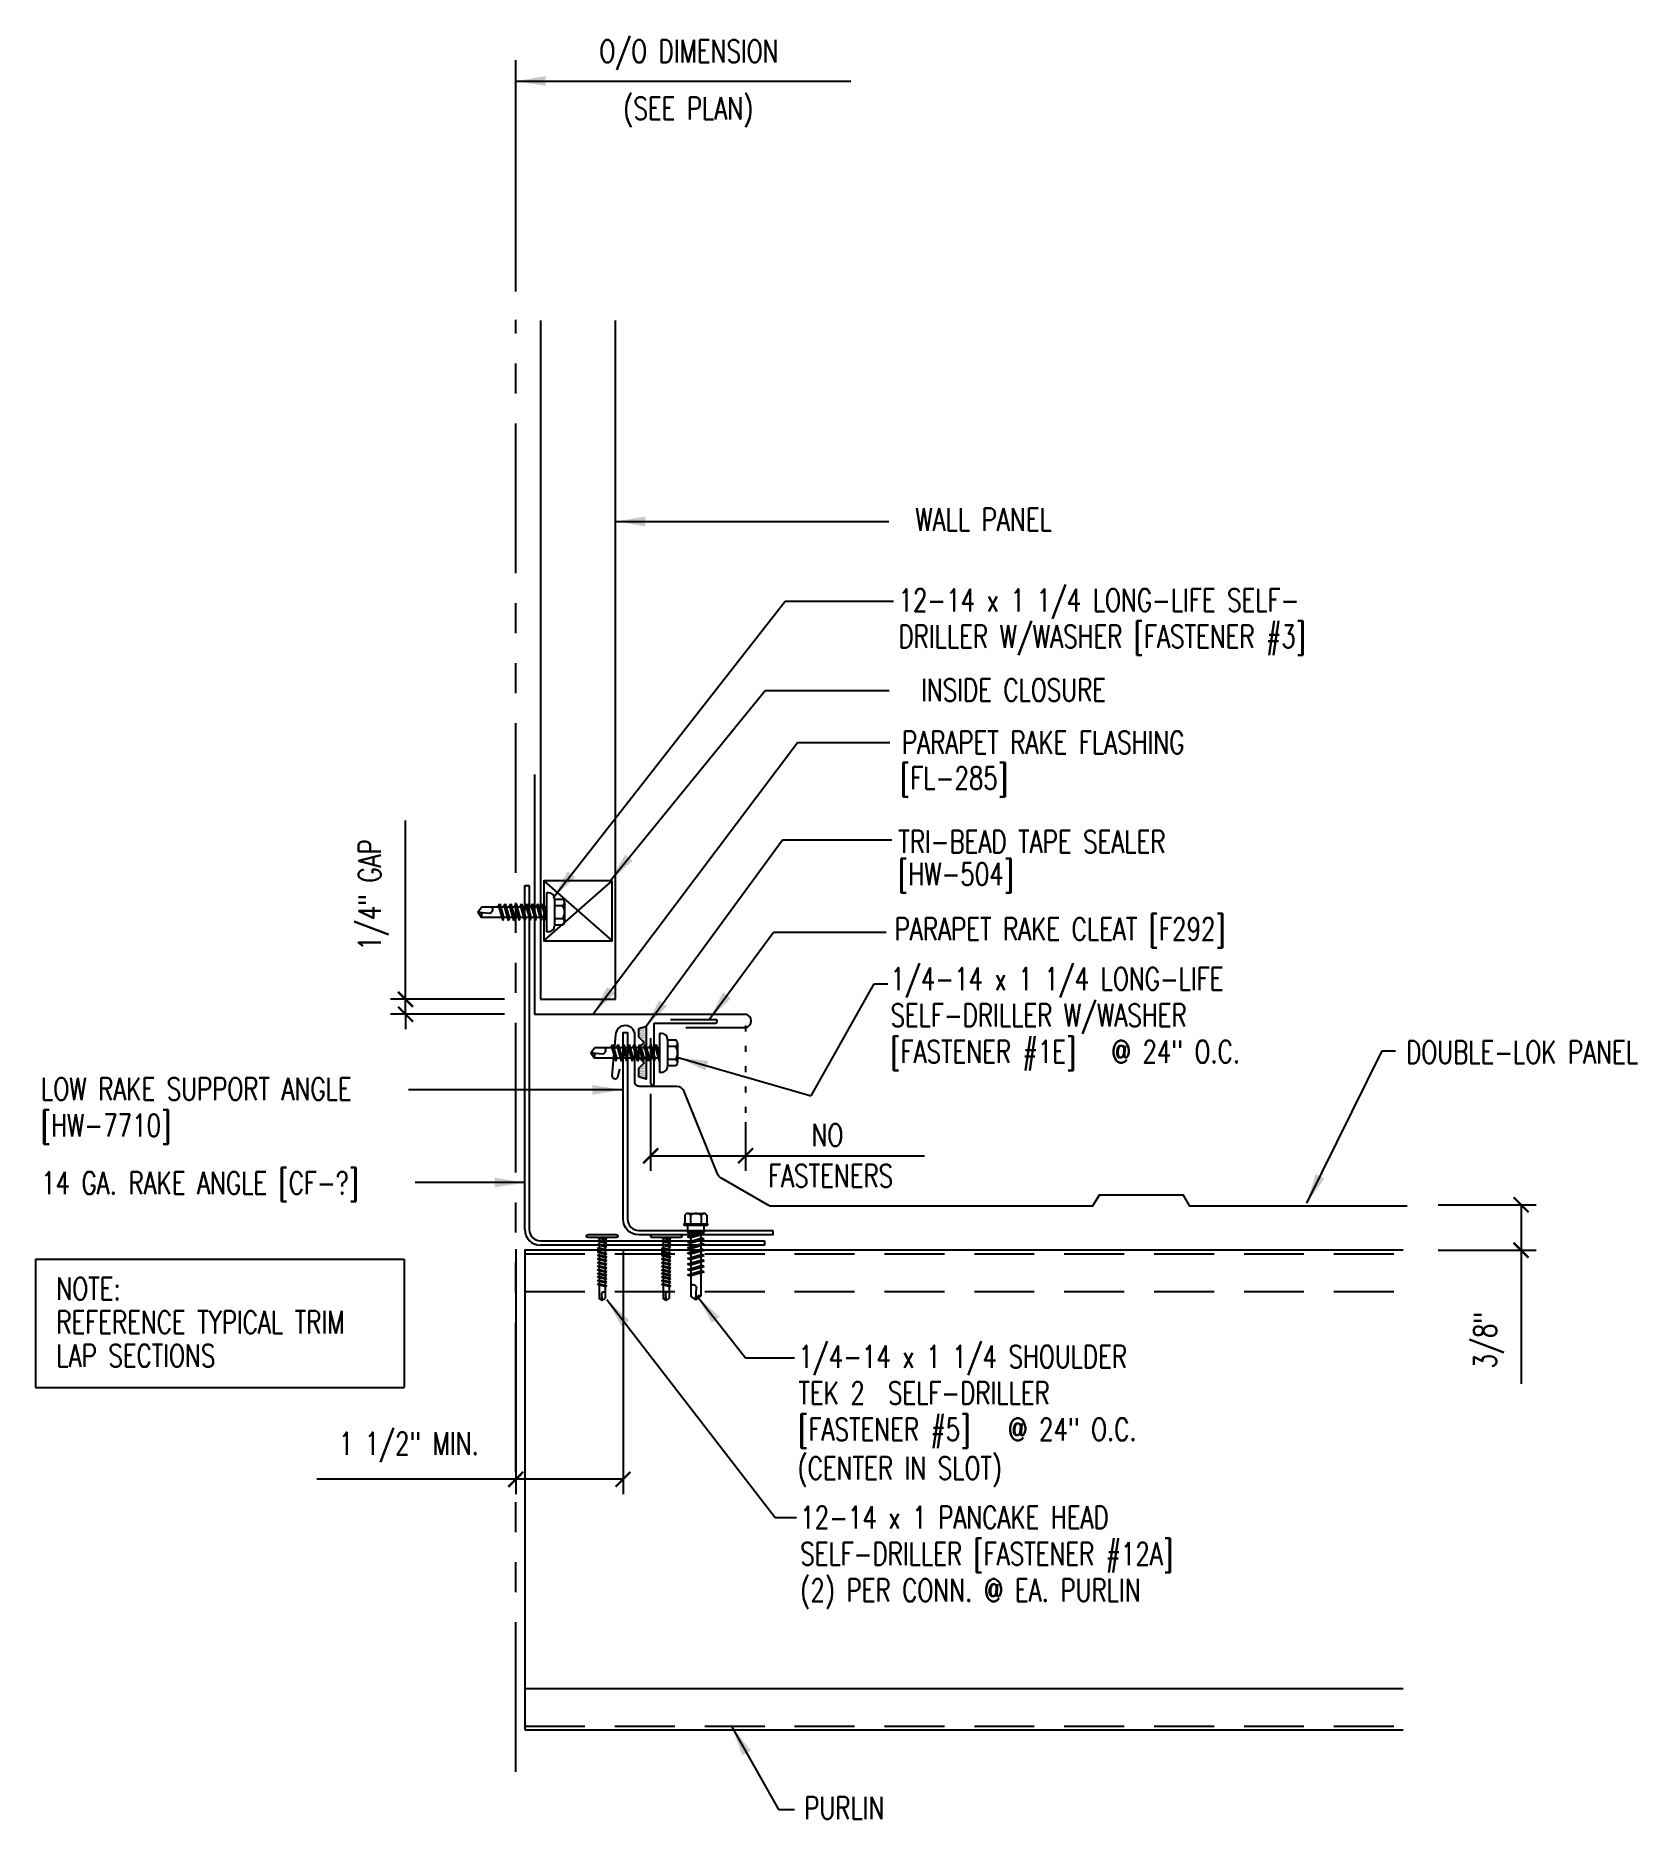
# Model space of a CAD drawing. Extents: x 11.3 to 38, y 14.6 to 44.4.
import ezdxf
from ezdxf.enums import TextEntityAlignment as Align

# ---------------------------------------------------------------- set-up
doc = ezdxf.new("R2010")
doc.units = 0
doc.header["$LTSCALE"] = 4
doc.header["$MEASUREMENT"] = 0
for name, pattern in [('ACAD_ISO07W100', [3, 0, -3]), ('HIDDEN', [0.375, 0.25, -0.125]), ('PHANTOM', [2.5, 1.25, -0.25, 0.25, -0.25, 0.25, -0.25])]:
    doc.linetypes.add(name, pattern=pattern)
doc.layers.get('0').update_dxf_attribs({"linetype": 'CONTINUOUS'})
doc.layers.get('DEFPOINTS').update_dxf_attribs({"linetype": 'CONTINUOUS'})
for name, color, linetype in [('CLO', 3, 'CONTINUOUS'), ('DIM', 7, 'CONTINUOUS'), ('FASTENER', 9, 'CONTINUOUS'), ('PANEL', 11, 'CONTINUOUS'), ('STLA', 12, 'CONTINUOUS'), ('TAPE', 8, 'CONTINUOUS'), ('TEXT', 2, 'CONTINUOUS'), ('TRIM', 6, 'CONTINUOUS')]:
    doc.layers.add(name, color=color, linetype=linetype)
doc.styles.add('TEXT1', font='ROMANS.shx', dxfattribs={"width": 0.75, "height": 0.375})
doc.dimstyles.new('DETAIL$0', dxfattribs={"dimscale": 4, "dimtxt": 0.09375, "dimasz": 0.0625, "dimexe": 0.0625, "dimexo": 0.125, "dimgap": 0.0625, "dimtad": 1, "dimdec": 4, "dimzin": 3, "dimdsep": 46, "dimlunit": 4, "dimtxsty": 'TEXT1', "dimblk": 'ARCHTICK', "dimcen": 0.0625, "dimclrd": 7, "dimclre": 7, "dimclrt": 2, "dimadec": 0, "dimazin": 0, "dimtfac": 0.59375, "dimtdec": 4, "dimtmove": 0, "dimatfit": 3, "dimfxl": 0, "dimfrac": 2, "dimtolj": 1, "dimtzin": 3, "dimarcsym": 0})
doc.dimstyles.new('DETAIL$7', dxfattribs={"dimscale": 4, "dimtxt": 0.09375, "dimasz": 0.125, "dimexe": 0.0625, "dimexo": 0.125, "dimgap": 0.0625, "dimtad": 1, "dimdec": 4, "dimzin": 3, "dimdsep": 46, "dimlunit": 4, "dimtxsty": 'TEXT1', "dimblk": 'ARCHTICK', "dimcen": 0.0625, "dimclrd": 7, "dimclre": 7, "dimclrt": 2, "dimadec": 0, "dimazin": 0, "dimtfac": 0.59375, "dimtdec": 4, "dimtmove": 2, "dimatfit": 3, "dimfxl": 0, "dimfrac": 2, "dimtolj": 1, "dimtzin": 3, "dimarcsym": 0})

msp = doc.modelspace()

# ---------------------------------------------------------------- texts
at = {"layer": 'TEXT', "style": 'TEXT1', "width": 0.75}
for s, p in [('WALL PANEL', (28.24691, 36.13642)), ('INSIDE CLOSURE', (29.15202, 33.29306))]:
    msp.add_text(s, height=0.375, dxfattribs=at).set_placement(p, align=Align.RIGHT)
for s, p in [('PARAPET RAKE FLASHING', (25.74759, 32.41714)), ('[FL-285]', (25.7186, 31.82326)), ('TRI-BEAD TAPE SEALER', (25.68483, 30.76138)), ('[HW-504]', (25.68483, 30.22119)), ('PARAPET RAKE CLEAT [F292]', (25.62617, 29.30352)), ('DOUBLE-LOK PANEL', (34.16187, 27.24944)), ('LOW RAKE SUPPORT ANGLE', (11.37898, 26.63592)), ('[HW-7710]', (11.37898, 26.02877)), ('NO', (24.23752, 25.86655)), ('14 GA. RAKE ANGLE [CF-?]', (11.37898, 25.06809)), ('FASTENERS', (23.51355, 25.18633)), ('(CENTER IN SLOT)', (24.00584, 20.30895)), ('PURLIN', (24.116, 14.63741))]:
    msp.add_text(s, height=0.375, dxfattribs=at).set_placement(p)
at = {"layer": 'TRIM', "color": 2, "style": 'TEXT1', "width": 0.75}
for s, p in [('O/O DIMENSION', (20.69736, 43.95009)), ('(SEE PLAN)', (21.09654, 42.99701))]:
    msp.add_text(s, height=0.375, dxfattribs=at).set_placement(p)

# ---------------------------------------------------------------- blocks, each defined once
blk = doc.blocks.new('*X4')
at = {"color": 0}
for p, q in [((-0.434, 0.135), (-0.434, 0.135)), ((-0.434, 0.123), (-0.434, 0.123)), ((-0.422, 0.141), (-0.422, 0.141)), ((-0.422, 0.129), (-0.422, 0.129)), ((-0.422, 0.117), (-0.422, 0.117)), ((-0.422, 0.105), (-0.422, 0.105)), ((-0.422, 0.094), (-0.422, 0.094)), ((-0.422, 0.082), (-0.422, 0.082)), ((-0.41, 0.135), (-0.41, 0.135)), ((-0.41, 0.123), (-0.41, 0.123)), ((-0.41, 0.111), (-0.41, 0.111)), ((-0.41, 0.1), (-0.41, 0.1)), ((-0.41, 0.088), (-0.41, 0.088)), ((-0.41, 0.076), (-0.41, 0.076)), ((-0.41, 0.064), (-0.41, 0.064)), ((-0.41, 0.053), (-0.41, 0.053)), ((-0.41, 0.041), (-0.41, 0.041)), ((-0.398, 0.141), (-0.398, 0.141)), ((-0.398, 0.129), (-0.398, 0.129)), ((-0.398, 0.117), (-0.398, 0.117)), ((-0.398, 0.105), (-0.398, 0.105)), ((-0.398, 0.094), (-0.398, 0.094)), ((-0.398, 0.082), (-0.398, 0.082)), ((-0.398, 0.07), (-0.398, 0.07)), ((-0.398, 0.059), (-0.398, 0.059)), ((-0.398, 0.047), (-0.398, 0.047)), ((-0.398, 0.035), (-0.398, 0.035)), ((-0.398, 0.023), (-0.398, 0.023)), ((-0.387, 0.135), (-0.387, 0.135)), ((-0.387, 0.123), (-0.387, 0.123)), ((-0.387, 0.111), (-0.387, 0.111)), ((-0.387, 0.1), (-0.387, 0.1)), ((-0.387, 0.088), (-0.387, 0.088)), ((-0.387, 0.076), (-0.387, 0.076)), ((-0.387, 0.064), (-0.387, 0.064)), ((-0.387, 0.053), (-0.387, 0.053)), ((-0.387, 0.041), (-0.387, 0.041)), ((-0.387, 0.029), (-0.387, 0.029)), ((-0.375, 0.141), (-0.375, 0.141)), ((-0.375, 0.129), (-0.375, 0.129)), ((-0.375, 0.117), (-0.375, 0.117)), ((-0.375, 0.105), (-0.375, 0.105)), ((-0.375, 0.094), (-0.375, 0.094)), ((-0.375, 0.082), (-0.375, 0.082)), ((-0.375, 0.07), (-0.375, 0.07)), ((-0.375, 0.059), (-0.375, 0.059)), ((-0.375, 0.047), (-0.375, 0.047)), ((-0.375, 0.035), (-0.375, 0.035)), ((-0.375, 0.023), (-0.375, 0.023)), ((-0.363, 0.135), (-0.363, 0.135)), ((-0.363, 0.123), (-0.363, 0.123)), ((-0.363, 0.111), (-0.363, 0.111)), ((-0.363, 0.1), (-0.363, 0.1)), ((-0.363, 0.088), (-0.363, 0.088)), ((-0.363, 0.076), (-0.363, 0.076)), ((-0.363, 0.064), (-0.363, 0.064)), ((-0.363, 0.053), (-0.363, 0.053)), ((-0.363, 0.041), (-0.363, 0.041)), ((-0.363, 0.029), (-0.363, 0.029)), ((-0.352, 0.141), (-0.352, 0.141)), ((-0.352, 0.129), (-0.352, 0.129)), ((-0.352, 0.117), (-0.352, 0.117)), ((-0.352, 0.105), (-0.352, 0.105)), ((-0.352, 0.094), (-0.352, 0.094)), ((-0.352, 0.082), (-0.352, 0.082)), ((-0.352, 0.07), (-0.352, 0.07)), ((-0.352, 0.059), (-0.352, 0.059)), ((-0.352, 0.047), (-0.352, 0.047)), ((-0.352, 0.035), (-0.352, 0.035)), ((-0.352, 0.023), (-0.352, 0.023)), ((-0.34, 0.135), (-0.34, 0.135)), ((-0.34, 0.123), (-0.34, 0.123)), ((-0.34, 0.111), (-0.34, 0.111)), ((-0.34, 0.1), (-0.34, 0.1)), ((-0.34, 0.088), (-0.34, 0.088)), ((-0.34, 0.076), (-0.34, 0.076)), ((-0.34, 0.064), (-0.34, 0.064)), ((-0.34, 0.053), (-0.34, 0.053)), ((-0.34, 0.041), (-0.34, 0.041)), ((-0.34, 0.029), (-0.34, 0.029)), ((-0.328, 0.141), (-0.328, 0.141)), ((-0.328, 0.129), (-0.328, 0.129)), ((-0.328, 0.117), (-0.328, 0.117)), ((-0.328, 0.105), (-0.328, 0.105)), ((-0.328, 0.094), (-0.328, 0.094)), ((-0.328, 0.082), (-0.328, 0.082)), ((-0.328, 0.07), (-0.328, 0.07)), ((-0.328, 0.059), (-0.328, 0.059)), ((-0.328, 0.047), (-0.328, 0.047)), ((-0.328, 0.035), (-0.328, 0.035)), ((-0.328, 0.023), (-0.328, 0.023)), ((-0.316, 0.135), (-0.316, 0.135)), ((-0.316, 0.123), (-0.316, 0.123)), ((-0.316, 0.111), (-0.316, 0.111)), ((-0.316, 0.1), (-0.316, 0.1)), ((-0.316, 0.088), (-0.316, 0.088)), ((-0.316, 0.076), (-0.316, 0.076)), ((-0.316, 0.064), (-0.316, 0.064)), ((-0.316, 0.053), (-0.316, 0.053)), ((-0.316, 0.041), (-0.316, 0.041)), ((-0.316, 0.029), (-0.316, 0.029)), ((-0.305, 0.141), (-0.305, 0.141)), ((-0.305, 0.129), (-0.305, 0.129)), ((-0.305, 0.117), (-0.305, 0.117)), ((-0.305, 0.105), (-0.305, 0.105)), ((-0.305, 0.094), (-0.305, 0.094)), ((-0.305, 0.082), (-0.305, 0.082)), ((-0.305, 0.07), (-0.305, 0.07)), ((-0.305, 0.059), (-0.305, 0.059)), ((-0.305, 0.047), (-0.305, 0.047)), ((-0.305, 0.035), (-0.305, 0.035)), ((-0.305, 0.023), (-0.305, 0.023)), ((-0.293, 0.135), (-0.293, 0.135)), ((-0.293, 0.123), (-0.293, 0.123)), ((-0.293, 0.111), (-0.293, 0.111)), ((-0.293, 0.1), (-0.293, 0.1)), ((-0.293, 0.088), (-0.293, 0.088)), ((-0.293, 0.076), (-0.293, 0.076)), ((-0.293, 0.064), (-0.293, 0.064)), ((-0.293, 0.053), (-0.293, 0.053)), ((-0.293, 0.041), (-0.293, 0.041)), ((-0.293, 0.029), (-0.293, 0.029)), ((-0.281, 0.141), (-0.281, 0.141)), ((-0.281, 0.129), (-0.281, 0.129)), ((-0.281, 0.117), (-0.281, 0.117)), ((-0.281, 0.105), (-0.281, 0.105)), ((-0.281, 0.094), (-0.281, 0.094)), ((-0.281, 0.082), (-0.281, 0.082)), ((-0.281, 0.07), (-0.281, 0.07)), ((-0.281, 0.059), (-0.281, 0.059)), ((-0.281, 0.047), (-0.281, 0.047)), ((-0.281, 0.035), (-0.281, 0.035)), ((-0.281, 0.023), (-0.281, 0.023)), ((-0.27, 0.135), (-0.27, 0.135)), ((-0.27, 0.123), (-0.27, 0.123)), ((-0.27, 0.111), (-0.27, 0.111)), ((-0.27, 0.1), (-0.27, 0.1)), ((-0.27, 0.088), (-0.27, 0.088)), ((-0.27, 0.076), (-0.27, 0.076)), ((-0.27, 0.064), (-0.27, 0.064)), ((-0.27, 0.053), (-0.27, 0.053)), ((-0.27, 0.041), (-0.27, 0.041)), ((-0.27, 0.029), (-0.27, 0.029)), ((-0.258, 0.141), (-0.258, 0.141)), ((-0.258, 0.129), (-0.258, 0.129)), ((-0.258, 0.117), (-0.258, 0.117)), ((-0.258, 0.105), (-0.258, 0.105)), ((-0.258, 0.094), (-0.258, 0.094)), ((-0.258, 0.082), (-0.258, 0.082)), ((-0.258, 0.07), (-0.258, 0.07)), ((-0.258, 0.059), (-0.258, 0.059)), ((-0.258, 0.047), (-0.258, 0.047)), ((-0.258, 0.035), (-0.258, 0.035)), ((-0.258, 0.023), (-0.258, 0.023)), ((-0.246, 0.135), (-0.246, 0.135)), ((-0.246, 0.123), (-0.246, 0.123)), ((-0.246, 0.111), (-0.246, 0.111)), ((-0.246, 0.1), (-0.246, 0.1)), ((-0.246, 0.088), (-0.246, 0.088)), ((-0.246, 0.076), (-0.246, 0.076)), ((-0.246, 0.064), (-0.246, 0.064)), ((-0.246, 0.053), (-0.246, 0.053)), ((-0.246, 0.041), (-0.246, 0.041)), ((-0.234, 0.141), (-0.234, 0.141)), ((-0.234, 0.129), (-0.234, 0.129)), ((-0.234, 0.117), (-0.234, 0.117)), ((-0.234, 0.105), (-0.234, 0.105)), ((-0.234, 0.094), (-0.234, 0.094)), ((-0.234, 0.082), (-0.234, 0.082)), ((-0.234, 0.07), (-0.234, 0.07)), ((-0.234, 0.059), (-0.234, 0.059)), ((-0.234, 0.047), (-0.234, 0.047)), ((-0.223, 0.135), (-0.223, 0.135)), ((-0.223, 0.123), (-0.223, 0.123)), ((-0.223, 0.111), (-0.223, 0.111)), ((-0.223, 0.1), (-0.223, 0.1)), ((-0.223, 0.088), (-0.223, 0.088)), ((-0.223, 0.076), (-0.223, 0.076)), ((-0.223, 0.064), (-0.223, 0.064)), ((-0.211, 0.141), (-0.211, 0.141)), ((-0.211, 0.129), (-0.211, 0.129)), ((-0.211, 0.117), (-0.211, 0.117)), ((-0.211, 0.105), (-0.211, 0.105)), ((-0.211, 0.094), (-0.211, 0.094)), ((-0.211, 0.082), (-0.211, 0.082)), ((-0.211, 0.07), (-0.211, 0.07)), ((-0.199, 0.135), (-0.199, 0.135)), ((-0.199, 0.123), (-0.199, 0.123)), ((-0.199, 0.111), (-0.199, 0.111)), ((-0.199, 0.1), (-0.199, 0.1)), ((-0.199, 0.088), (-0.199, 0.088)), ((-0.188, 0.141), (-0.188, 0.141)), ((-0.188, 0.129), (-0.188, 0.129)), ((-0.188, 0.117), (-0.188, 0.117)), ((-0.188, 0.105), (-0.188, 0.105)), ((-0.188, 0.094), (-0.188, 0.094)), ((-0.176, 0.135), (-0.176, 0.135)), ((-0.176, 0.123), (-0.176, 0.123)), ((-0.176, 0.111), (-0.176, 0.111)), ((-0.164, 0.141), (-0.164, 0.141)), ((-0.164, 0.129), (-0.164, 0.129)), ((-0.164, 0.117), (-0.164, 0.117)), ((-0.164, 0.105), (-0.164, 0.105)), ((-0.152, 0.135), (-0.152, 0.135)), ((-0.152, 0.123), (-0.152, 0.123)), ((-0.152, 0.111), (-0.152, 0.111)), ((-0.152, 0.1), (-0.152, 0.1)), ((-0.141, 0.141), (-0.141, 0.141)), ((-0.141, 0.129), (-0.141, 0.129)), ((-0.141, 0.117), (-0.141, 0.117)), ((-0.141, 0.105), (-0.141, 0.105)), ((-0.141, 0.094), (-0.141, 0.094)), ((-0.141, 0.082), (-0.141, 0.082)), ((-0.129, 0.135), (-0.129, 0.135)), ((-0.129, 0.123), (-0.129, 0.123)), ((-0.129, 0.111), (-0.129, 0.111)), ((-0.129, 0.1), (-0.129, 0.1)), ((-0.129, 0.088), (-0.129, 0.088)), ((-0.129, 0.076), (-0.129, 0.076)), ((-0.117, 0.141), (-0.117, 0.141)), ((-0.117, 0.129), (-0.117, 0.129)), ((-0.117, 0.117), (-0.117, 0.117)), ((-0.117, 0.105), (-0.117, 0.105)), ((-0.117, 0.094), (-0.117, 0.094)), ((-0.117, 0.082), (-0.117, 0.082)), ((-0.117, 0.07), (-0.117, 0.07)), ((-0.117, 0.059), (-0.117, 0.059)), ((-0.105, 0.135), (-0.105, 0.135)), ((-0.105, 0.123), (-0.105, 0.123)), ((-0.105, 0.111), (-0.105, 0.111)), ((-0.105, 0.1), (-0.105, 0.1)), ((-0.105, 0.088), (-0.105, 0.088)), ((-0.105, 0.076), (-0.105, 0.076)), ((-0.105, 0.064), (-0.105, 0.064)), ((-0.105, 0.053), (-0.105, 0.053)), ((-0.094, 0.141), (-0.094, 0.141)), ((-0.094, 0.129), (-0.094, 0.129)), ((-0.094, 0.117), (-0.094, 0.117)), ((-0.094, 0.105), (-0.094, 0.105)), ((-0.094, 0.094), (-0.094, 0.094)), ((-0.094, 0.082), (-0.094, 0.082)), ((-0.094, 0.07), (-0.094, 0.07)), ((-0.094, 0.059), (-0.094, 0.059)), ((-0.094, 0.047), (-0.094, 0.047)), ((-0.094, 0.035), (-0.094, 0.035)), ((-0.082, 0.135), (-0.082, 0.135)), ((-0.082, 0.123), (-0.082, 0.123)), ((-0.082, 0.111), (-0.082, 0.111)), ((-0.082, 0.1), (-0.082, 0.1)), ((-0.082, 0.088), (-0.082, 0.088)), ((-0.082, 0.076), (-0.082, 0.076)), ((-0.082, 0.064), (-0.082, 0.064)), ((-0.082, 0.053), (-0.082, 0.053)), ((-0.082, 0.041), (-0.082, 0.041)), ((-0.082, 0.029), (-0.082, 0.029)), ((-0.07, 0.141), (-0.07, 0.141)), ((-0.07, 0.129), (-0.07, 0.129)), ((-0.07, 0.117), (-0.07, 0.117)), ((-0.07, 0.105), (-0.07, 0.105)), ((-0.07, 0.094), (-0.07, 0.094)), ((-0.07, 0.082), (-0.07, 0.082)), ((-0.07, 0.07), (-0.07, 0.07)), ((-0.07, 0.059), (-0.07, 0.059)), ((-0.07, 0.047), (-0.07, 0.047)), ((-0.07, 0.035), (-0.07, 0.035)), ((-0.07, 0.023), (-0.07, 0.023)), ((-0.059, 0.135), (-0.059, 0.135)), ((-0.059, 0.123), (-0.059, 0.123)), ((-0.059, 0.111), (-0.059, 0.111)), ((-0.059, 0.1), (-0.059, 0.1)), ((-0.059, 0.088), (-0.059, 0.088)), ((-0.059, 0.076), (-0.059, 0.076)), ((-0.059, 0.064), (-0.059, 0.064)), ((-0.059, 0.053), (-0.059, 0.053)), ((-0.059, 0.041), (-0.059, 0.041)), ((-0.059, 0.029), (-0.059, 0.029)), ((-0.047, 0.141), (-0.047, 0.141)), ((-0.047, 0.129), (-0.047, 0.129)), ((-0.047, 0.117), (-0.047, 0.117)), ((-0.047, 0.105), (-0.047, 0.105)), ((-0.047, 0.094), (-0.047, 0.094)), ((-0.047, 0.082), (-0.047, 0.082)), ((-0.047, 0.07), (-0.047, 0.07)), ((-0.047, 0.059), (-0.047, 0.059)), ((-0.047, 0.047), (-0.047, 0.047)), ((-0.047, 0.035), (-0.047, 0.035)), ((-0.047, 0.023), (-0.047, 0.023)), ((-0.035, 0.135), (-0.035, 0.135)), ((-0.035, 0.123), (-0.035, 0.123)), ((-0.035, 0.111), (-0.035, 0.111)), ((-0.035, 0.1), (-0.035, 0.1)), ((-0.035, 0.088), (-0.035, 0.088)), ((-0.035, 0.076), (-0.035, 0.076)), ((-0.035, 0.064), (-0.035, 0.064)), ((-0.035, 0.053), (-0.035, 0.053)), ((-0.035, 0.041), (-0.035, 0.041)), ((-0.035, 0.029), (-0.035, 0.029)), ((-0.023, 0.141), (-0.023, 0.141)), ((-0.023, 0.129), (-0.023, 0.129)), ((-0.023, 0.117), (-0.023, 0.117)), ((-0.023, 0.105), (-0.023, 0.105)), ((-0.023, 0.094), (-0.023, 0.094)), ((-0.023, 0.082), (-0.023, 0.082)), ((-0.023, 0.07), (-0.023, 0.07)), ((-0.023, 0.059), (-0.023, 0.059)), ((-0.023, 0.047), (-0.023, 0.047)), ((-0.023, 0.035), (-0.023, 0.035)), ((-0.023, 0.023), (-0.023, 0.023)), ((-0.012, 0.135), (-0.012, 0.135)), ((-0.012, 0.123), (-0.012, 0.123)), ((-0.012, 0.111), (-0.012, 0.111)), ((-0.012, 0.1), (-0.012, 0.1)), ((-0.012, 0.088), (-0.012, 0.088)), ((-0.012, 0.076), (-0.012, 0.076)), ((-0.012, 0.064), (-0.012, 0.064)), ((-0.012, 0.053), (-0.012, 0.053)), ((-0.012, 0.041), (-0.012, 0.041)), ((-0.012, 0.029), (-0.012, 0.029)), ((0, 0.141), (0, 0.141)), ((0, 0.129), (0, 0.129)), ((0, 0.117), (0, 0.117)), ((0, 0.105), (0, 0.105)), ((0, 0.094), (0, 0.094)), ((0, 0.082), (0, 0.082)), ((0, 0.07), (0, 0.07)), ((0, 0.059), (0, 0.059)), ((0, 0.047), (0, 0.047)), ((0, 0.035), (0, 0.035)), ((0, 0.023), (0, 0.023)), ((0.012, 0.135), (0.012, 0.135)), ((0.012, 0.123), (0.012, 0.123)), ((0.012, 0.111), (0.012, 0.111)), ((0.012, 0.1), (0.012, 0.1)), ((0.012, 0.088), (0.012, 0.088)), ((0.012, 0.076), (0.012, 0.076)), ((0.012, 0.064), (0.012, 0.064)), ((0.012, 0.053), (0.012, 0.053)), ((0.012, 0.041), (0.012, 0.041)), ((0.012, 0.029), (0.012, 0.029)), ((0.023, 0.141), (0.023, 0.141)), ((0.023, 0.129), (0.023, 0.129)), ((0.023, 0.117), (0.023, 0.117)), ((0.023, 0.105), (0.023, 0.105)), ((0.023, 0.094), (0.023, 0.094)), ((0.023, 0.082), (0.023, 0.082)), ((0.023, 0.07), (0.023, 0.07)), ((0.023, 0.059), (0.023, 0.059)), ((0.023, 0.047), (0.023, 0.047)), ((0.023, 0.035), (0.023, 0.035)), ((0.023, 0.023), (0.023, 0.023)), ((0.035, 0.135), (0.035, 0.135)), ((0.035, 0.123), (0.035, 0.123)), ((0.035, 0.111), (0.035, 0.111)), ((0.035, 0.1), (0.035, 0.1)), ((0.035, 0.088), (0.035, 0.088)), ((0.035, 0.076), (0.035, 0.076)), ((0.035, 0.064), (0.035, 0.064)), ((0.035, 0.053), (0.035, 0.053)), ((0.035, 0.041), (0.035, 0.041)), ((0.035, 0.029), (0.035, 0.029)), ((0.047, 0.141), (0.047, 0.141)), ((0.047, 0.129), (0.047, 0.129)), ((0.047, 0.117), (0.047, 0.117)), ((0.047, 0.105), (0.047, 0.105)), ((0.047, 0.094), (0.047, 0.094)), ((0.047, 0.082), (0.047, 0.082)), ((0.047, 0.07), (0.047, 0.07)), ((0.047, 0.059), (0.047, 0.059)), ((0.047, 0.047), (0.047, 0.047)), ((0.047, 0.035), (0.047, 0.035)), ((0.047, 0.023), (0.047, 0.023)), ((0.059, 0.135), (0.059, 0.135)), ((0.059, 0.123), (0.059, 0.123)), ((0.059, 0.111), (0.059, 0.111)), ((0.059, 0.1), (0.059, 0.1)), ((0.059, 0.088), (0.059, 0.088)), ((0.059, 0.076), (0.059, 0.076)), ((0.059, 0.064), (0.059, 0.064)), ((0.059, 0.053), (0.059, 0.053)), ((0.059, 0.041), (0.059, 0.041)), ((0.059, 0.029), (0.059, 0.029)), ((0.07, 0.141), (0.07, 0.141)), ((0.07, 0.129), (0.07, 0.129)), ((0.07, 0.117), (0.07, 0.117)), ((0.07, 0.105), (0.07, 0.105)), ((0.07, 0.094), (0.07, 0.094)), ((0.07, 0.082), (0.07, 0.082)), ((0.07, 0.07), (0.07, 0.07)), ((0.07, 0.059), (0.07, 0.059)), ((0.07, 0.047), (0.07, 0.047)), ((0.07, 0.035), (0.07, 0.035)), ((0.07, 0.023), (0.07, 0.023)), ((0.082, 0.135), (0.082, 0.135)), ((0.082, 0.123), (0.082, 0.123)), ((0.082, 0.111), (0.082, 0.111)), ((0.082, 0.1), (0.082, 0.1)), ((0.082, 0.088), (0.082, 0.088)), ((0.082, 0.076), (0.082, 0.076)), ((0.082, 0.064), (0.082, 0.064)), ((0.082, 0.053), (0.082, 0.053)), ((0.082, 0.041), (0.082, 0.041)), ((0.082, 0.029), (0.082, 0.029)), ((0.094, 0.141), (0.094, 0.141)), ((0.094, 0.129), (0.094, 0.129)), ((0.094, 0.117), (0.094, 0.117)), ((0.094, 0.105), (0.094, 0.105)), ((0.094, 0.094), (0.094, 0.094)), ((0.094, 0.082), (0.094, 0.082)), ((0.094, 0.07), (0.094, 0.07)), ((0.094, 0.059), (0.094, 0.059)), ((0.094, 0.047), (0.094, 0.047)), ((0.094, 0.035), (0.094, 0.035)), ((0.105, 0.135), (0.105, 0.135)), ((0.105, 0.123), (0.105, 0.123)), ((0.105, 0.111), (0.105, 0.111)), ((0.105, 0.1), (0.105, 0.1)), ((0.105, 0.088), (0.105, 0.088)), ((0.105, 0.076), (0.105, 0.076)), ((0.105, 0.064), (0.105, 0.064)), ((0.105, 0.053), (0.105, 0.053)), ((0.117, 0.141), (0.117, 0.141)), ((0.117, 0.129), (0.117, 0.129)), ((0.117, 0.117), (0.117, 0.117)), ((0.117, 0.105), (0.117, 0.105)), ((0.117, 0.094), (0.117, 0.094)), ((0.117, 0.082), (0.117, 0.082)), ((0.117, 0.07), (0.117, 0.07)), ((0.117, 0.059), (0.117, 0.059)), ((0.129, 0.135), (0.129, 0.135)), ((0.129, 0.123), (0.129, 0.123)), ((0.129, 0.111), (0.129, 0.111)), ((0.129, 0.1), (0.129, 0.1)), ((0.129, 0.088), (0.129, 0.088)), ((0.129, 0.076), (0.129, 0.076)), ((0.141, 0.141), (0.141, 0.141)), ((0.141, 0.129), (0.141, 0.129)), ((0.141, 0.117), (0.141, 0.117)), ((0.141, 0.105), (0.141, 0.105)), ((0.141, 0.094), (0.141, 0.094)), ((0.141, 0.082), (0.141, 0.082)), ((0.152, 0.135), (0.152, 0.135)), ((0.152, 0.123), (0.152, 0.123)), ((0.152, 0.111), (0.152, 0.111)), ((0.152, 0.1), (0.152, 0.1)), ((0.164, 0.141), (0.164, 0.141)), ((0.164, 0.129), (0.164, 0.129)), ((0.164, 0.117), (0.164, 0.117)), ((0.164, 0.105), (0.164, 0.105)), ((0.176, 0.135), (0.176, 0.135)), ((0.176, 0.123), (0.176, 0.123)), ((0.176, 0.111), (0.176, 0.111)), ((0.188, 0.141), (0.188, 0.141)), ((0.188, 0.129), (0.188, 0.129)), ((0.188, 0.117), (0.188, 0.117)), ((0.188, 0.105), (0.188, 0.105)), ((0.188, 0.094), (0.188, 0.094)), ((0.199, 0.135), (0.199, 0.135)), ((0.199, 0.123), (0.199, 0.123)), ((0.199, 0.111), (0.199, 0.111)), ((0.199, 0.1), (0.199, 0.1)), ((0.199, 0.088), (0.199, 0.088)), ((0.211, 0.141), (0.211, 0.141)), ((0.211, 0.129), (0.211, 0.129)), ((0.211, 0.117), (0.211, 0.117)), ((0.211, 0.105), (0.211, 0.105)), ((0.211, 0.094), (0.211, 0.094)), ((0.211, 0.082), (0.211, 0.082)), ((0.211, 0.07), (0.211, 0.07)), ((0.223, 0.135), (0.223, 0.135)), ((0.223, 0.123), (0.223, 0.123)), ((0.223, 0.111), (0.223, 0.111)), ((0.223, 0.1), (0.223, 0.1)), ((0.223, 0.088), (0.223, 0.088)), ((0.223, 0.076), (0.223, 0.076)), ((0.223, 0.064), (0.223, 0.064)), ((0.234, 0.141), (0.234, 0.141)), ((0.234, 0.129), (0.234, 0.129)), ((0.234, 0.117), (0.234, 0.117)), ((0.234, 0.105), (0.234, 0.105)), ((0.234, 0.094), (0.234, 0.094)), ((0.234, 0.082), (0.234, 0.082)), ((0.234, 0.07), (0.234, 0.07)), ((0.234, 0.059), (0.234, 0.059)), ((0.234, 0.047), (0.234, 0.047)), ((0.246, 0.135), (0.246, 0.135)), ((0.246, 0.123), (0.246, 0.123)), ((0.246, 0.111), (0.246, 0.111)), ((0.246, 0.1), (0.246, 0.1)), ((0.246, 0.088), (0.246, 0.088)), ((0.246, 0.076), (0.246, 0.076)), ((0.246, 0.064), (0.246, 0.064)), ((0.246, 0.053), (0.246, 0.053)), ((0.246, 0.041), (0.246, 0.041)), ((0.258, 0.141), (0.258, 0.141)), ((0.258, 0.129), (0.258, 0.129)), ((0.258, 0.117), (0.258, 0.117)), ((0.258, 0.105), (0.258, 0.105)), ((0.258, 0.094), (0.258, 0.094)), ((0.258, 0.082), (0.258, 0.082)), ((0.258, 0.07), (0.258, 0.07)), ((0.258, 0.059), (0.258, 0.059)), ((0.258, 0.047), (0.258, 0.047)), ((0.258, 0.035), (0.258, 0.035)), ((0.258, 0.023), (0.258, 0.023)), ((0.27, 0.135), (0.27, 0.135)), ((0.27, 0.123), (0.27, 0.123)), ((0.27, 0.111), (0.27, 0.111)), ((0.27, 0.1), (0.27, 0.1)), ((0.27, 0.088), (0.27, 0.088)), ((0.27, 0.076), (0.27, 0.076)), ((0.27, 0.064), (0.27, 0.064)), ((0.27, 0.053), (0.27, 0.053)), ((0.27, 0.041), (0.27, 0.041)), ((0.27, 0.029), (0.27, 0.029)), ((0.281, 0.141), (0.281, 0.141)), ((0.281, 0.129), (0.281, 0.129)), ((0.281, 0.117), (0.281, 0.117)), ((0.281, 0.105), (0.281, 0.105)), ((0.281, 0.094), (0.281, 0.094)), ((0.281, 0.082), (0.281, 0.082)), ((0.281, 0.07), (0.281, 0.07)), ((0.281, 0.059), (0.281, 0.059)), ((0.281, 0.047), (0.281, 0.047)), ((0.281, 0.035), (0.281, 0.035)), ((0.281, 0.023), (0.281, 0.023)), ((0.293, 0.135), (0.293, 0.135)), ((0.293, 0.123), (0.293, 0.123)), ((0.293, 0.111), (0.293, 0.111)), ((0.293, 0.1), (0.293, 0.1)), ((0.293, 0.088), (0.293, 0.088)), ((0.293, 0.076), (0.293, 0.076)), ((0.293, 0.064), (0.293, 0.064)), ((0.293, 0.053), (0.293, 0.053)), ((0.293, 0.041), (0.293, 0.041)), ((0.293, 0.029), (0.293, 0.029)), ((0.305, 0.141), (0.305, 0.141)), ((0.305, 0.129), (0.305, 0.129)), ((0.305, 0.117), (0.305, 0.117)), ((0.305, 0.105), (0.305, 0.105)), ((0.305, 0.094), (0.305, 0.094)), ((0.305, 0.082), (0.305, 0.082)), ((0.305, 0.07), (0.305, 0.07)), ((0.305, 0.059), (0.305, 0.059)), ((0.305, 0.047), (0.305, 0.047)), ((0.305, 0.035), (0.305, 0.035)), ((0.305, 0.023), (0.305, 0.023)), ((0.316, 0.135), (0.316, 0.135)), ((0.316, 0.123), (0.316, 0.123)), ((0.316, 0.111), (0.316, 0.111)), ((0.316, 0.1), (0.316, 0.1)), ((0.316, 0.088), (0.316, 0.088)), ((0.316, 0.076), (0.316, 0.076)), ((0.316, 0.064), (0.316, 0.064)), ((0.316, 0.053), (0.316, 0.053)), ((0.316, 0.041), (0.316, 0.041)), ((0.316, 0.029), (0.316, 0.029)), ((0.328, 0.141), (0.328, 0.141)), ((0.328, 0.129), (0.328, 0.129)), ((0.328, 0.117), (0.328, 0.117)), ((0.328, 0.105), (0.328, 0.105)), ((0.328, 0.094), (0.328, 0.094)), ((0.328, 0.082), (0.328, 0.082)), ((0.328, 0.07), (0.328, 0.07)), ((0.328, 0.059), (0.328, 0.059)), ((0.328, 0.047), (0.328, 0.047)), ((0.328, 0.035), (0.328, 0.035)), ((0.328, 0.023), (0.328, 0.023)), ((0.34, 0.135), (0.34, 0.135)), ((0.34, 0.123), (0.34, 0.123)), ((0.34, 0.111), (0.34, 0.111)), ((0.34, 0.1), (0.34, 0.1)), ((0.34, 0.088), (0.34, 0.088)), ((0.34, 0.076), (0.34, 0.076)), ((0.34, 0.064), (0.34, 0.064)), ((0.34, 0.053), (0.34, 0.053)), ((0.34, 0.041), (0.34, 0.041)), ((0.34, 0.029), (0.34, 0.029)), ((0.352, 0.141), (0.352, 0.141)), ((0.352, 0.129), (0.352, 0.129)), ((0.352, 0.117), (0.352, 0.117)), ((0.352, 0.105), (0.352, 0.105)), ((0.352, 0.094), (0.352, 0.094)), ((0.352, 0.082), (0.352, 0.082)), ((0.352, 0.07), (0.352, 0.07)), ((0.352, 0.059), (0.352, 0.059)), ((0.352, 0.047), (0.352, 0.047)), ((0.352, 0.035), (0.352, 0.035)), ((0.352, 0.023), (0.352, 0.023)), ((0.363, 0.135), (0.363, 0.135)), ((0.363, 0.123), (0.363, 0.123)), ((0.363, 0.111), (0.363, 0.111)), ((0.363, 0.1), (0.363, 0.1)), ((0.363, 0.088), (0.363, 0.088)), ((0.363, 0.076), (0.363, 0.076)), ((0.363, 0.064), (0.363, 0.064)), ((0.363, 0.053), (0.363, 0.053)), ((0.363, 0.041), (0.363, 0.041)), ((0.363, 0.029), (0.363, 0.029)), ((0.375, 0.141), (0.375, 0.141)), ((0.375, 0.129), (0.375, 0.129)), ((0.375, 0.117), (0.375, 0.117)), ((0.375, 0.105), (0.375, 0.105)), ((0.375, 0.094), (0.375, 0.094)), ((0.375, 0.082), (0.375, 0.082)), ((0.375, 0.07), (0.375, 0.07)), ((0.375, 0.059), (0.375, 0.059)), ((0.375, 0.047), (0.375, 0.047)), ((0.375, 0.035), (0.375, 0.035)), ((0.375, 0.023), (0.375, 0.023)), ((0.387, 0.135), (0.387, 0.135)), ((0.387, 0.123), (0.387, 0.123)), ((0.387, 0.111), (0.387, 0.111)), ((0.387, 0.1), (0.387, 0.1)), ((0.387, 0.088), (0.387, 0.088)), ((0.387, 0.076), (0.387, 0.076)), ((0.387, 0.064), (0.387, 0.064)), ((0.387, 0.053), (0.387, 0.053)), ((0.387, 0.041), (0.387, 0.041)), ((0.387, 0.029), (0.387, 0.029)), ((0.398, 0.141), (0.398, 0.141)), ((0.398, 0.129), (0.398, 0.129)), ((0.398, 0.117), (0.398, 0.117)), ((0.398, 0.105), (0.398, 0.105)), ((0.398, 0.094), (0.398, 0.094)), ((0.398, 0.082), (0.398, 0.082)), ((0.398, 0.07), (0.398, 0.07)), ((0.398, 0.059), (0.398, 0.059)), ((0.398, 0.047), (0.398, 0.047)), ((0.398, 0.035), (0.398, 0.035)), ((0.398, 0.023), (0.398, 0.023)), ((0.41, 0.135), (0.41, 0.135)), ((0.41, 0.123), (0.41, 0.123)), ((0.41, 0.111), (0.41, 0.111)), ((0.41, 0.1), (0.41, 0.1)), ((0.41, 0.088), (0.41, 0.088)), ((0.41, 0.076), (0.41, 0.076)), ((0.41, 0.064), (0.41, 0.064)), ((0.41, 0.053), (0.41, 0.053)), ((0.41, 0.041), (0.41, 0.041)), ((0.422, 0.141), (0.422, 0.141)), ((0.422, 0.129), (0.422, 0.129)), ((0.422, 0.117), (0.422, 0.117)), ((0.422, 0.105), (0.422, 0.105)), ((0.422, 0.094), (0.422, 0.094)), ((0.422, 0.082), (0.422, 0.082)), ((0.434, 0.135), (0.434, 0.135)), ((0.434, 0.123), (0.434, 0.123))]:
    blk.add_line(p, q, dxfattribs=at)
blk = doc.blocks.new('MB_DBTAP')
at = {"layer": 'TAPE', "color": 9}
blk.add_lwpolyline([(-0.403, 0.018), (-0.442, 0.141), (0.442, 0.141), (0.403, 0.018), (0.26, 0.018), (0.17, 0.109), (0.079, 0.018), (0, 0.018), (-0.079, 0.018), (-0.17, 0.109), (-0.26, 0.018)], close=True, dxfattribs=at)
at = {"layer": 'TAPE', "color": 251}
blk.add_blockref('*X4', (0, 0), dxfattribs=at)
blk = doc.blocks.new('MB_DW3')
at = {"layer": 'FASTENER'}
for p, q in [((-0.215, 0.305), (-0.215, 0.171)), ((-0.161, 0.337), (0.161, 0.337)), ((-0.107, 0.305), (-0.107, 0.171)), ((0.107, 0.305), (0.107, 0.171)), ((0.215, 0.305), (0.215, 0.171)), ((-0.324, 0.071), (-0.324, 0.037)), ((-0.324, 0.037), (0.324, 0.037)), ((-0.224, 0.171), (0.215, 0.171)), ((-0.139, -0.016), (0.046, 0.037)), ((-0.104, -0.036), (0.139, 0.033)), ((-0.086, 0.037), (0.086, 0.037)), ((-0.086, 0.037), (-0.086, -0.001)), ((0.086, 0.037), (0.133, 0.037)), ((0.086, 0.018), (0.086, -0.042)), ((0.139, 0.033), (0.133, 0.037)), ((0.324, 0.071), (0.324, 0.037)), ((-0.104, -0.036), (-0.139, -0.016)), ((-0.139, -0.107), (0.104, -0.038)), ((-0.104, -0.127), (-0.139, -0.107)), ((-0.139, -0.198), (0.104, -0.128)), ((-0.104, -0.218), (-0.139, -0.198)), ((-0.139, -0.289), (0.104, -0.219)), ((-0.104, -0.309), (-0.139, -0.289)), ((-0.104, -0.127), (0.139, -0.058)), ((-0.104, -0.218), (0.139, -0.149)), ((-0.104, -0.309), (0.139, -0.239)), ((-0.086, -0.031), (-0.086, -0.092)), ((-0.086, -0.122), (-0.086, -0.183)), ((-0.086, -0.213), (-0.086, -0.274)), ((0.086, -0.073), (0.086, -0.133)), ((0.086, -0.164), (0.086, -0.224)), ((0.086, -0.255), (0.086, -0.315)), ((0.139, -0.058), (0.104, -0.038)), ((0.139, -0.149), (0.104, -0.128)), ((0.139, -0.239), (0.104, -0.219)), ((-0.139, -0.38), (0.104, -0.31)), ((-0.104, -0.4), (-0.139, -0.38)), ((-0.139, -0.47), (0.104, -0.401)), ((-0.104, -0.491), (-0.139, -0.47)), ((-0.139, -0.561), (0.104, -0.492)), ((-0.104, -0.581), (-0.139, -0.561)), ((-0.139, -0.652), (0.104, -0.583)), ((-0.104, -0.4), (0.139, -0.33)), ((-0.104, -0.491), (0.139, -0.421)), ((-0.104, -0.581), (0.139, -0.512)), ((-0.086, -0.304), (-0.086, -0.364)), ((-0.086, -0.395), (-0.086, -0.455)), ((-0.086, -0.486), (-0.086, -0.546)), ((-0.086, -0.577), (-0.086, -0.637)), ((0.086, -0.345), (0.086, -0.406)), ((0.086, -0.436), (0.086, -0.497)), ((0.086, -0.527), (0.086, -0.588)), ((0.139, -0.33), (0.104, -0.31)), ((0.139, -0.421), (0.104, -0.401)), ((0.139, -0.512), (0.104, -0.492)), ((0.139, -0.603), (0.104, -0.583)), ((-0.104, -0.672), (-0.139, -0.652)), ((-0.139, -0.743), (0.104, -0.674)), ((-0.104, -0.763), (-0.139, -0.743)), ((-0.104, -0.672), (0.139, -0.603)), ((-0.104, -0.763), (0.139, -0.694)), ((-0.086, -0.667), (-0.086, -0.728)), ((-0.086, -0.758), (-0.086, -1.05)), ((0.086, -0.618), (0.086, -0.679)), ((0.086, -0.709), (0.086, -1.05)), ((0.139, -0.694), (0.104, -0.674)), ((0, -1.111), (-0.086, -1.05)), ((-0.002, -1.095), (0.014, -0.909)), ((0, -1.111), (0.086, -1.05))]:
    blk.add_line(p, q, dxfattribs=at)
for centre, radius, start, end in [((-0.161, 0.274), 0.0628, 29.8754, 150.1246), ((0, 0.141), 0.196, 56.9974, 123.0026), ((0.161, 0.274), 0.0628, 29.8754, 150.1246), ((-0.224, 0.071), 0.1, 90, 180), ((0.224, 0.071), 0.1, 0, 90), ((-0.046, -0.921), 0.0615, 11.1445, 130.906), ((0.054, -1.097), 0.0563, 55.4585, 194.8454)]:
    blk.add_arc(centre, radius, start, end, dxfattribs=at)
blk = doc.blocks.new('MB_DO5')
for p, q in [((-0.193, 0.018), (0.193, 0.018)), ((-0.193, 0), (0.193, 0)), ((-0.181, 0.167), (-0.181, 0.018)), ((-0.181, 0.018), (0.181, 0.018)), ((-0.135, 0.193), (0.135, 0.193)), ((-0.089, 0.167), (-0.089, 0.018)), ((0.089, 0.167), (0.089, 0.018)), ((0.181, 0.167), (0.181, 0.018)), ((-0.139, 0), (-0.139, -0.123)), ((-0.139, -0.123), (0.139, -0.123)), ((-0.139, -0.194), (0.104, -0.124)), ((-0.104, -0.214), (-0.139, -0.194)), ((-0.139, -0.285), (0.104, -0.215)), ((-0.104, -0.305), (-0.139, -0.285)), ((-0.104, -0.214), (0.139, -0.145)), ((-0.104, -0.305), (0.139, -0.235)), ((-0.086, -0.123), (-0.086, -0.179)), ((-0.086, -0.209), (-0.086, -0.27)), ((0.086, -0.16), (0.086, -0.22)), ((0.086, -0.251), (0.086, -0.311)), ((0.139, -0.145), (0.104, -0.124)), ((0.139, -0.235), (0.104, -0.215)), ((0.139, -0.123), (0.139, 0)), ((-0.139, -0.376), (0.104, -0.306)), ((-0.104, -0.396), (-0.139, -0.376)), ((-0.139, -0.466), (0.104, -0.397)), ((-0.104, -0.487), (-0.139, -0.466)), ((-0.139, -0.557), (0.104, -0.488)), ((-0.104, -0.577), (-0.139, -0.557)), ((-0.139, -0.648), (0.104, -0.579)), ((-0.104, -0.396), (0.139, -0.326)), ((-0.104, -0.487), (0.139, -0.417)), ((-0.104, -0.577), (0.139, -0.508)), ((-0.086, -0.3), (-0.086, -0.36)), ((-0.086, -0.391), (-0.086, -0.451)), ((-0.086, -0.482), (-0.086, -0.542)), ((-0.086, -0.572), (-0.086, -0.633)), ((0.086, -0.341), (0.086, -0.402)), ((0.086, -0.432), (0.086, -0.493)), ((0.086, -0.523), (0.086, -0.584)), ((0.139, -0.326), (0.104, -0.306)), ((0.139, -0.417), (0.104, -0.397)), ((0.139, -0.508), (0.104, -0.488)), ((0.139, -0.599), (0.104, -0.579)), ((-0.104, -0.668), (-0.139, -0.648)), ((-0.139, -0.739), (0.104, -0.67)), ((-0.104, -0.759), (-0.139, -0.739)), ((-0.139, -0.83), (0.104, -0.761)), ((-0.104, -0.85), (-0.139, -0.83)), ((-0.104, -0.668), (0.139, -0.599)), ((-0.104, -0.759), (0.139, -0.69)), ((-0.104, -0.85), (0.139, -0.781)), ((-0.086, -0.663), (-0.086, -0.724)), ((-0.086, -0.754), (-0.086, -0.815)), ((-0.086, -0.845), (-0.086, -1.189)), ((0.086, -0.614), (0.086, -0.675)), ((0.086, -0.705), (0.086, -0.766)), ((0.086, -0.796), (0.086, -1.189)), ((0.139, -0.69), (0.104, -0.67)), ((0.139, -0.781), (0.104, -0.761)), ((0, -1.25), (-0.086, -1.189)), ((-0.002, -1.234), (0.014, -1.048)), ((0, -1.25), (0.086, -1.189))]:
    blk.add_line(p, q)
for centre, radius, start, end in [((-0.193, 0.009), 0.00894, 90, 270), ((-0.135, 0.141), 0.0527, 29.8754, 150.1246), ((0, 0.029), 0.164, 56.9974, 123.0026), ((0.135, 0.141), 0.0527, 29.8754, 150.1246), ((0.193, 0.009), 0.00894, 270, 90), ((-0.046, -1.06), 0.0615, 11.1445, 130.906), ((0.054, -1.236), 0.0563, 55.4585, 194.8454)]:
    blk.add_arc(centre, radius, start, end)
blk = doc.blocks.new('_ArchTick')
at = {"color": 0, "linetype": 'ByBlock', "const_width": 0.15}
blk.add_lwpolyline([(-0.5, -0.5), (0.5, 0.5)], dxfattribs=at)
blk = doc.blocks.new('*D5')
at = {"layer": 'DEFPOINTS', "color": 0}
for p in [(34.197, 24.891), (34.197, 24.132), (36.078, 24.132)]:
    blk.add_point(p, dxfattribs=at)
at = {"layer": 'DIM', "color": 7, "lineweight": -2}
for p, q in [((34.697, 24.891), (36.328, 24.891)), ((36.078, 24.891), (36.078, 24.132)), ((34.697, 24.132), (36.328, 24.132)), ((36.078, 24.132), (36.078, 21.906))]:
    blk.add_line(p, q, dxfattribs=at)
at = {"layer": 'DIM', "color": 7, "lineweight": -2, "xscale": 0.25, "yscale": 0.25, "zscale": 0.25}
for p, rotation in [((36.078, 24.891), 90), ((36.078, 24.132), 270)]:
    blk.add_blockref('_ArchTick', p, dxfattribs=dict(at, rotation=rotation))
at = {"layer": 'DIM', "color": 2, "insert": (35.542, 22.631), "char_height": 0.375, "attachment_point": 5, "rotation": 90, "style": 'TEXT1'}
blk.add_mtext('\\A1;3/8"', dxfattribs=at)
blk = doc.blocks.new('FD-F1e')
at = {"layer": 'TEXT', "style": 'TEXT1', "width": 0.75}
for s, p in [('1/4-14 x 1 1/4 LONG-LIFE', (0.0047, -0.0408)), ('SELF-DRILLER W/WASHER', (0.0047, -0.1926)), ('[FASTENER #1E]', (0.0047, -0.3444))]:
    blk.add_text(s, height=0.09375, dxfattribs=at).set_placement(p)
blk.add_attdef('(QUANTITY)', (0.9263, -0.3444), '', height=0.0938, dxfattribs=at)
blk = doc.blocks.new('FD-F5')
at = {"layer": 'TEXT', "style": 'TEXT1', "width": 0.75}
for s, p in [('1/4-14 x 1 1/4 SHOULDER', (0.0047, -0.0408)), ('TEK 2  SELF-DRILLER', (0.0047, -0.1926)), ('[FASTENER #5]', (0.0047, -0.3444))]:
    blk.add_text(s, height=0.09375, dxfattribs=at).set_placement(p)
blk.add_attdef('(QUANTITY)', (0.8792, -0.3444), '', height=0.0938, dxfattribs=at)
blk = doc.blocks.new('SD3')
at = {"layer": 'FASTENER'}
for p, q in [((-0.24, 0.082), (0.24, 0.082)), ((-0.24, 0.037), (0.24, 0.037)), ((-0.078, 0.008), (0.023, 0.037)), ((-0.058, -0.003), (-0.078, 0.008)), ((-0.058, -0.003), (0.08, 0.036)), ((-0.048, 0.037), (-0.048, 0.017)), ((0.05, 0.027), (0.05, -0.016)), ((-0.078, -0.052), (0.06, -0.013)), ((-0.058, -0.064), (-0.078, -0.052)), ((-0.078, -0.112), (0.06, -0.073)), ((-0.058, -0.124), (-0.078, -0.112)), ((-0.078, -0.172), (0.06, -0.133)), ((-0.058, -0.184), (-0.078, -0.172)), ((-0.078, -0.232), (0.06, -0.193)), ((-0.058, -0.244), (-0.078, -0.232)), ((-0.078, -0.292), (0.06, -0.253)), ((-0.058, -0.304), (-0.078, -0.292)), ((-0.058, -0.064), (0.08, -0.024)), ((-0.058, -0.124), (0.08, -0.084)), ((-0.058, -0.184), (0.08, -0.144)), ((-0.058, -0.244), (0.08, -0.204)), ((-0.058, -0.304), (0.08, -0.264)), ((-0.048, -0.001), (-0.048, -0.044)), ((-0.048, -0.061), (-0.048, -0.104)), ((-0.048, -0.121), (-0.048, -0.164)), ((-0.048, -0.181), (-0.048, -0.224)), ((-0.048, -0.241), (-0.048, -0.284)), ((0.05, -0.033), (0.05, -0.076)), ((0.05, -0.093), (0.05, -0.136)), ((0.05, -0.153), (0.05, -0.196)), ((0.05, -0.213), (0.05, -0.256)), ((0.05, -0.273), (0.05, -0.316)), ((0.08, -0.024), (0.06, -0.013)), ((0.08, -0.084), (0.06, -0.073)), ((0.08, -0.144), (0.06, -0.133)), ((0.08, -0.204), (0.06, -0.193)), ((0.08, -0.264), (0.06, -0.253)), ((-0.078, -0.353), (0.06, -0.313)), ((-0.058, -0.364), (-0.078, -0.353)), ((-0.078, -0.413), (0.06, -0.373)), ((-0.058, -0.424), (-0.078, -0.413)), ((-0.078, -0.473), (0.06, -0.433)), ((-0.058, -0.484), (-0.078, -0.473)), ((-0.078, -0.533), (0.06, -0.493)), ((-0.058, -0.544), (-0.078, -0.533)), ((-0.078, -0.593), (0.06, -0.553)), ((-0.058, -0.604), (-0.078, -0.593)), ((-0.058, -0.364), (0.08, -0.325)), ((-0.058, -0.424), (0.08, -0.385)), ((-0.058, -0.484), (0.08, -0.445)), ((-0.058, -0.544), (0.08, -0.505)), ((-0.058, -0.604), (0.08, -0.565)), ((-0.048, -0.301), (-0.048, -0.344)), ((-0.048, -0.361), (-0.048, -0.404)), ((-0.048, -0.421), (-0.048, -0.464)), ((-0.048, -0.481), (-0.048, -0.524)), ((-0.048, -0.541), (-0.048, -0.584)), ((0.05, -0.333), (0.05, -0.376)), ((0.05, -0.393), (0.05, -0.436)), ((0.05, -0.453), (0.05, -0.496)), ((0.05, -0.513), (0.05, -0.556)), ((0.05, -0.573), (0.05, -0.616)), ((0.08, -0.325), (0.06, -0.313)), ((0.08, -0.385), (0.06, -0.373)), ((0.08, -0.445), (0.06, -0.433)), ((0.08, -0.505), (0.06, -0.493)), ((0.08, -0.565), (0.06, -0.553)), ((-0.078, -0.653), (0.06, -0.614)), ((-0.058, -0.664), (-0.078, -0.653)), ((-0.078, -0.713), (0.06, -0.674)), ((-0.058, -0.724), (-0.078, -0.713)), ((-0.078, -0.773), (0.06, -0.734)), ((-0.058, -0.785), (-0.078, -0.773)), ((-0.058, -0.664), (0.08, -0.625)), ((-0.058, -0.724), (0.08, -0.685)), ((-0.058, -0.785), (0.08, -0.745)), ((-0.048, -0.601), (-0.048, -0.644)), ((-0.048, -0.662), (-0.048, -0.704)), ((-0.048, -0.722), (-0.048, -0.765)), ((-0.048, -0.782), (-0.048, -0.977)), ((0.05, -0.634), (0.05, -0.676)), ((0.05, -0.694), (0.05, -0.737)), ((0.05, -0.754), (0.05, -0.977)), ((0.08, -0.625), (0.06, -0.614)), ((0.08, -0.685), (0.06, -0.674)), ((0.08, -0.745), (0.06, -0.734)), ((0.001, -1.011), (-0.048, -0.977)), ((0, -1.003), (0.009, -0.896)), ((0.001, -1.011), (0.05, -0.977))]:
    blk.add_line(p, q, dxfattribs=at)
for centre, radius, start, end in [((-0.238, 0.06), 0.0227, 94.6639, 265.3361), ((0.238, 0.06), 0.0227, 274.6639, 85.3361), ((-0.025, -0.903), 0.0349, 11.1445, 130.906), ((0.032, -1.003), 0.032, 55.4585, 194.8454)]:
    blk.add_arc(centre, radius, start, end, dxfattribs=at)
blk = doc.blocks.new('FD-F12a')
at = {"layer": 'TEXT', "style": 'TEXT1', "width": 0.75}
for s, p in [('12-14 x 1 PANCAKE HEAD', (0.0047, -0.0408)), ('SELF-DRILLER [FASTENER #12A]', (0.0047, -0.1926))]:
    blk.add_text(s, height=0.09375, dxfattribs=at).set_placement(p)
blk.add_attdef('(QUANTITY)', (0.0047, -0.3444), '', height=0.0938, dxfattribs=at)
blk = doc.blocks.new('*D15')
at = {"layer": 'DEFPOINTS', "color": 0}
for p in [(21.552, 27.243), (23.137, 26.769), (23.137, 25.708)]:
    blk.add_point(p, dxfattribs=at)
at = {"layer": 'TEXT', "color": 7, "lineweight": -2}
for p, q in [((21.552, 26.743), (21.552, 25.458)), ((23.137, 26.269), (23.137, 25.458)), ((21.552, 25.708), (23.137, 25.708))]:
    blk.add_line(p, q, dxfattribs=at)
at = {"layer": 'TEXT', "color": 7, "lineweight": -2, "xscale": 0.25, "yscale": 0.25, "zscale": 0.25, "rotation": 180}
blk.add_blockref('_ArchTick', (21.552, 25.708), dxfattribs=at)
at = {"layer": 'TEXT', "color": 7, "lineweight": -2, "xscale": 0.25, "yscale": 0.25, "zscale": 0.25}
blk.add_blockref('_ArchTick', (23.137, 25.708), dxfattribs=at)
blk = doc.blocks.new('A$C30686E82')
for p, q in [((-2.715, 0.761), (3.437, 0.761)), ((-2.715, 0.761), (-2.715, -1.379)), ((3.437, 0.761), (3.437, -1.379)), ((-2.715, -1.379), (3.437, -1.379))]:
    blk.add_line(p, q)
at = {"layer": 'TEXT', "style": 'TEXT1', "width": 0.75}
for s, p in [('NOTE:', (-2.368, 0.081)), ('REFERENCE TYPICAL TRIM', (-2.368, -0.477)), ('LAP SECTIONS', (-2.368, -1.035))]:
    blk.add_text(s, height=0.375, dxfattribs=at).set_placement(p)
blk = doc.blocks.new('fz2')
at = {"layer": 'FASTENER'}
for p, q in [((-0.215, 0.305), (-0.215, 0.171)), ((-0.161, 0.337), (0.161, 0.337)), ((-0.107, 0.305), (-0.107, 0.171)), ((0.107, 0.305), (0.107, 0.171)), ((0.215, 0.305), (0.215, 0.171)), ((-0.324, 0.071), (-0.324, 0.037)), ((-0.324, 0.037), (0.324, 0.037)), ((-0.224, 0.171), (0.215, 0.171)), ((-0.139, -0.016), (0.046, 0.037)), ((-0.104, -0.036), (0.139, 0.033)), ((-0.086, 0.037), (0.086, 0.037)), ((-0.086, 0.037), (-0.086, -0.001)), ((0.086, 0.037), (0.133, 0.037)), ((0.086, 0.018), (0.086, -0.042)), ((0.139, 0.033), (0.133, 0.037)), ((0.324, 0.071), (0.324, 0.037)), ((-0.104, -0.036), (-0.139, -0.016)), ((-0.139, -0.107), (0.104, -0.038)), ((-0.104, -0.127), (-0.139, -0.107)), ((-0.139, -0.198), (0.104, -0.128)), ((-0.104, -0.218), (-0.139, -0.198)), ((-0.139, -0.289), (0.104, -0.219)), ((-0.104, -0.309), (-0.139, -0.289)), ((-0.104, -0.127), (0.139, -0.058)), ((-0.104, -0.218), (0.139, -0.149)), ((-0.104, -0.309), (0.139, -0.239)), ((-0.086, -0.031), (-0.086, -0.092)), ((-0.086, -0.122), (-0.086, -0.183)), ((-0.086, -0.213), (-0.086, -0.274)), ((0.086, -0.073), (0.086, -0.133)), ((0.086, -0.164), (0.086, -0.224)), ((0.086, -0.255), (0.086, -0.315)), ((0.139, -0.058), (0.104, -0.038)), ((0.139, -0.149), (0.104, -0.128)), ((0.139, -0.239), (0.104, -0.219)), ((-0.139, -0.38), (0.104, -0.31)), ((-0.104, -0.4), (-0.139, -0.38)), ((-0.139, -0.47), (0.104, -0.401)), ((-0.104, -0.491), (-0.139, -0.47)), ((-0.139, -0.561), (0.104, -0.492)), ((-0.104, -0.581), (-0.139, -0.561)), ((-0.139, -0.652), (0.104, -0.583)), ((-0.104, -0.4), (0.139, -0.33)), ((-0.104, -0.491), (0.139, -0.421)), ((-0.104, -0.581), (0.139, -0.512)), ((-0.086, -0.304), (-0.086, -0.364)), ((-0.086, -0.395), (-0.086, -0.455)), ((-0.086, -0.486), (-0.086, -0.546)), ((-0.086, -0.577), (-0.086, -0.637)), ((0.086, -0.345), (0.086, -0.406)), ((0.086, -0.436), (0.086, -0.497)), ((0.086, -0.527), (0.086, -0.588)), ((0.139, -0.33), (0.104, -0.31)), ((0.139, -0.421), (0.104, -0.401)), ((0.139, -0.512), (0.104, -0.492)), ((0.139, -0.603), (0.104, -0.583)), ((-0.104, -0.672), (-0.139, -0.652)), ((-0.139, -0.743), (0.104, -0.674)), ((-0.104, -0.763), (-0.139, -0.743)), ((-0.104, -0.672), (0.139, -0.603)), ((-0.104, -0.763), (0.139, -0.694)), ((-0.086, -0.667), (-0.086, -0.728)), ((-0.086, -0.758), (-0.086, -1.05)), ((0.086, -0.618), (0.086, -0.679)), ((0.086, -0.709), (0.086, -1.05)), ((0.139, -0.694), (0.104, -0.674)), ((0, -1.111), (-0.086, -1.05)), ((-0.002, -1.095), (0.014, -0.909)), ((0, -1.111), (0.086, -1.05))]:
    blk.add_line(p, q, dxfattribs=at)
for centre, radius, start, end in [((-0.161, 0.274), 0.0628, 29.8754, 150.1246), ((0, 0.141), 0.196, 56.9974, 123.0026), ((0.161, 0.274), 0.0628, 29.8754, 150.1246), ((-0.224, 0.071), 0.1, 90, 180), ((0.224, 0.071), 0.1, 0, 90), ((-0.046, -0.921), 0.0615, 11.1445, 130.906), ((0.054, -1.097), 0.0563, 55.4585, 194.8454)]:
    blk.add_arc(centre, radius, start, end, dxfattribs=at)
blk = doc.blocks.new('FD-F3')
at = {"layer": 'TEXT', "style": 'TEXT1', "width": 0.75}
for s, p in [('12-14 x 1 1/4 LONG-LIFE SELF-', (0.0047, -0.0408)), ('DRILLER W/WASHER [FASTENER #3]', (0.0047, -0.1926))]:
    blk.add_text(s, height=0.09375, dxfattribs=at).set_placement(p)
blk.add_attdef('(QUANTITY)', (0.0047, -0.3444), '', height=0.0938, dxfattribs=at)
blk = doc.blocks.new('*D19')
at = {"layer": 'DEFPOINTS', "color": 0}
for p in [(17.461, 28.32), (19.611, 28.32), (19.614, 28.07)]:
    blk.add_point(p, dxfattribs=at)
at = {"layer": 'TEXT', "color": 7, "lineweight": -2}
for p, q in [((17.461, 28.32), (17.461, 31.302)), ((19.111, 28.32), (17.211, 28.32)), ((17.461, 28.07), (17.461, 28.32)), ((19.114, 28.07), (17.211, 28.07)), ((17.461, 28.07), (17.461, 27.82))]:
    blk.add_line(p, q, dxfattribs=at)
at = {"layer": 'TEXT', "color": 7, "lineweight": -2, "xscale": 0.25, "yscale": 0.25, "zscale": 0.25}
for p, rotation in [((17.461, 28.32), 270), ((17.461, 28.07), 90)]:
    blk.add_blockref('_ArchTick', p, dxfattribs=dict(at, rotation=rotation))
at = {"layer": 'TEXT', "color": 2, "insert": (16.926, 30.061), "char_height": 0.375, "attachment_point": 5, "rotation": 90, "style": 'TEXT1'}
blk.add_mtext('\\A1;1/4" GAP', dxfattribs=at)
blk = doc.blocks.new('*D20')
at = {"layer": 'DEFPOINTS', "color": 0}
for p in [(19.301, 24.652), (21.091, 24.652), (19.301, 20.31)]:
    blk.add_point(p, dxfattribs=at)
at = {"layer": 'TEXT', "color": 7, "lineweight": -2}
for p, q in [((19.301, 24.152), (19.301, 20.06)), ((21.091, 24.152), (21.091, 20.06)), ((19.301, 20.31), (15.98, 20.31)), ((21.091, 20.31), (19.301, 20.31))]:
    blk.add_line(p, q, dxfattribs=at)
at = {"layer": 'TEXT', "color": 7, "lineweight": -2, "xscale": 0.25, "yscale": 0.25, "zscale": 0.25, "rotation": 180}
blk.add_blockref('_ArchTick', (19.301, 20.31), dxfattribs=at)
at = {"layer": 'TEXT', "color": 7, "lineweight": -2, "xscale": 0.25, "yscale": 0.25, "zscale": 0.25}
blk.add_blockref('_ArchTick', (21.091, 20.31), dxfattribs=at)
at = {"layer": 'TEXT', "color": 2, "insert": (17.516, 20.846), "char_height": 0.375, "attachment_point": 5, "style": 'TEXT1'}
blk.add_mtext('\\A1;1 1/2" MIN.', dxfattribs=at)

# ---------------------------------------------------------------- dimensions: what is measured, and where the dimension line sits
at = {"layer": 'DIM', "color": 7}
dim = msp.add_linear_dim(base=(36.07759, 24.13171), p1=(34.19744, 24.89115), p2=(34.19744, 24.13171), angle=90, text='3/8"', dimstyle='DETAIL$0', dxfattribs=at)
dim.commit()
dim.dimension.update_dxf_attribs({"geometry": '*D5', "text_midpoint": (36.07759, 22.6311), "dimtype": 160})
at = {"layer": 'TEXT'}
dim = msp.add_linear_dim(base=(17.46148, 28.32021), p1=(19.61413, 28.07033), p2=(19.61062, 28.32021), angle=90, text='<> GAP', dimstyle='DETAIL$0', dxfattribs=at)
dim.commit()
dim.dimension.update_dxf_attribs({"geometry": '*D19', "text_midpoint": (16.92576, 30.06129)})
for base, p1, p2, text, picture, middle in [((23.13706, 25.70833), (21.5521, 27.24347), (23.13706, 26.7689), ' ', '*D15', (22.34458, 25.70833)), ((19.30132, 20.31038), (21.09135, 24.65155), (19.30132, 24.65155), '1 1/2" MIN.', '*D20', (17.51561, 20.8461))]:
    dim = msp.add_linear_dim(base=base, p1=p1, p2=p2, text=text, dimstyle='DETAIL$0', dxfattribs=at)
    dim.commit()
    dim.dimension.update_dxf_attribs({"geometry": picture, "text_midpoint": middle})

# ---------------------------------------------------------------- linework, layer by layer
at = {"layer": 'CLO'}
for p, q in [((19.77214, 29.29394), (20.91033, 30.29394)), ((19.77214, 30.29394), (20.91033, 29.29394))]:
    msp.add_line(p, q, dxfattribs=at)
msp.add_lwpolyline([(20.91033, 30.29394), (19.77214, 30.29394), (19.77214, 29.29394), (20.91033, 29.29394)], close=True, dxfattribs=at)
at = {"layer": 'PANEL'}
for p, q in [((19.71611, 39.6458), (19.71611, 28.32021)), ((20.96611, 28.32021), (20.96611, 39.6458)), ((19.71611, 28.32021), (20.96611, 28.32021))]:
    msp.add_line(p, q, dxfattribs=at)
msp.add_lwpolyline([(34.17867, 24.86564), (30.55283, 24.86564), (30.44458, 25.05313), (29.03607, 25.05315), (28.92783, 24.86564), (23.58183, 24.86564, -0.13162295), (23.51334, 24.88399), (22.72634, 25.33834, -0.16769594), (22.66786, 25.4057), (22.11264, 26.77994, 0.30574011), (21.98558, 26.86563), (21.36233, 26.86554, -0.41481572), (21.28791, 26.94009), (21.28944, 27.71901, 0.97297784), (20.96623, 27.72848), (20.90681, 27.04884, 0.79848861), (21.00518, 27.02226), (21.03905, 27.16013)], format="xyb", dxfattribs=at)
at = {"layer": 'STLA', "color": 8, "linetype": 'PHANTOM', "ltscale": 0.5}
msp.add_line((19.30132, 15.42789), (19.30132, 39.65322), dxfattribs=at)
at = {"layer": 'STLA'}
for p, q in [((19.45067, 24.47834), (19.45067, 30.21614)), ((19.45067, 30.21614), (19.52537, 30.21614)), ((19.52537, 30.21614), (19.52537, 24.47834)), ((19.71287, 24.29084), (23.45067, 24.29084)), ((23.45067, 24.21614), (19.71287, 24.21614)), ((23.45067, 24.29084), (23.45067, 24.21614)), ((19.4552, 16.82115), (34.11305, 16.82115))]:
    msp.add_line(p, q, dxfattribs=at)
at = {"layer": 'STLA', "color": 251, "linetype": 'HIDDEN'}
for p, q in [((19.4552, 24.07191), (34.11305, 24.07191)), ((19.4552, 23.44227), (34.11305, 23.44227)), ((19.4552, 16.19151), (34.11305, 16.19151))]:
    msp.add_line(p, q, dxfattribs=at)
at = {"layer": 'STLA'}
msp.add_lwpolyline([(23.59135, 24.46405), (23.59135, 24.38935), (21.35355, 24.38935, -0.41421356), (21.09135, 24.65155), (21.09135, 27.76435), (21.16605, 27.76435), (21.16605, 24.65155, 0.41421356), (21.35355, 24.46405)], format="xyb", close=True, dxfattribs=at)
for points in [[(34.11305, 24.13171), (19.4552, 24.13171), (19.4552, 16.13171)], [(19.4552, 16.13171), (34.11305, 16.13171)]]:
    msp.add_lwpolyline(points, dxfattribs=at)
for radius in [0.2622, 0.1875]:
    msp.add_arc((19.71287, 24.47834), radius, 180, 270, dxfattribs=at)
at = {"layer": 'TEXT', "color": 7}
for p, q in [((25.28038, 28.57614), (25.51312, 28.57614)), ((23.13706, 25.70833), (26.12416, 25.70833))]:
    msp.add_line(p, q, dxfattribs=at)
at = {"layer": 'TEXT', "linetype": 'ACAD_ISO07W100', "ltscale": 0.02}
msp.add_line((23.13706, 27.88436), (23.13706, 26.14258), dxfattribs=at)
at = {"layer": 'TRIM', "color": 7}
msp.add_line((19.30132, 40.12881), (19.30132, 43.98886), dxfattribs=at)
at = {"layer": 'TRIM'}
for p, q in [((19.61413, 32.07033), (19.61413, 28.07033)), ((19.61413, 28.07033), (23.13706, 28.07033)), ((21.88568, 27.984), (22.63568, 27.984)), ((21.61335, 26.9215), (21.61335, 27.9215)), ((21.61335, 27.9215), (22.63568, 27.9215)), ((23.13706, 27.84559), (22.13692, 27.84559)), ((21.55085, 27.6715), (21.55085, 26.9215))]:
    msp.add_line(p, q, dxfattribs=at)
for centre, radius, start, end in [((22.63036, 27.95275), 0.0317, 279.657919, 80.342081), ((23.11544, 27.95796), 0.11443, 280.88994, 79.11006), ((21.5821, 26.9215), 0.03125, 180, 0)]:
    msp.add_arc(centre, radius, start, end, dxfattribs=at)

# ---------------------------------------------------------------- block references
msp.add_blockref('A$C30686E82', (14.00355, 23.22124))
at = {"layer": 'FASTENER', "rotation": 270}
for name, p in [('fz2', (19.77808, 29.77125)), ('MB_DW3', (21.66319, 27.42423))]:
    msp.add_blockref(name, p, dxfattribs=at)
at = {"layer": 'FASTENER'}
msp.add_blockref('MB_DO5', (22.30626, 24.55253), dxfattribs=at)
at = {"layer": 'FASTENER', "xscale": -1}
for p in [(20.74393, 24.30603), (21.81301, 24.30603)]:
    msp.add_blockref('SD3', p, dxfattribs=at)
at = {"layer": 'TAPE', "rotation": 269.9999999999995}
msp.add_blockref('MB_DBTAP', (21.33601, 27.42771), dxfattribs=at)
at = {"layer": 'TEXT', "xscale": 4, "yscale": 4, "zscale": 4}
msp.add_blockref('FD-F3', (25.66986, 34.95507), dxfattribs=at)
for name, p, values in [('FD-F1e', (25.53648, 28.63632), {'(QUANTITY)': '@ 24" O.C.'}), ('FD-F5', (23.99973, 22.33355), {'(QUANTITY)': '@ 24" O.C.'}), ('FD-F12a', (24.03133, 19.65032), {'(QUANTITY)': '(2) PER CONN. @ EA. PURLIN'})]:
    msp.add_blockref(name, p, dxfattribs=at).add_auto_attribs(values)

msp.set_redraw_order([(e.dxf.handle, doc.entitydb.next_handle()) for e in msp.query("TEXT MTEXT ATTDEF DIMENSION ARC_DIMENSION")])  # texts and dimensions are drawn at this point

# ---------------------------------------------------------------- leaders
at = {"layer": 'TEXT'}
for points in [[(20.96611, 36.2916), (24.92811, 36.2916), (25.52667, 36.2916)], [(19.9232, 30.0099), (23.7966, 34.96027), (25.6031, 34.96027)], [(20.87425, 30.29394), (23.46404, 33.46954), (25.53157, 33.46954)], [(20.59261, 28.07385), (24.00479, 32.60443), (25.5414, 32.60443)], [(21.463, 27.84974), (23.75504, 30.97907), (25.5748, 30.97907)], [(22.52883, 27.98321), (23.60331, 29.44079), (25.48295, 29.44079)], [(22.00902, 27.34828), (24.23349, 26.70825), (25.28038, 28.57614)], [(21.08001, 26.80846), (17.86344, 26.80846), (17.51265, 26.80846)], [(19.45067, 25.2618), (18.07736, 25.2618), (17.62037, 25.2618)], [(20.82316, 23.30973), (23.62779, 19.67575), (23.98904, 19.67575)], [(22.33138, 23.36487), (23.13352, 22.33552), (23.95369, 22.33552)]]:
    msp.add_leader(points, dimstyle='DETAIL$7', dxfattribs=at)
at = {"layer": 'TEXT', "color": 7}
for points in [[(32.50259, 24.91674), (33.76084, 27.4595), (33.98075, 27.4595)], [(22.90806, 16.17844), (23.68606, 14.80327), (23.95342, 14.80327)]]:
    msp.add_leader(points, dimstyle='DETAIL$7', override={"dimtmove": 0, "dimfrac": 0}, dxfattribs=at)
at = {"layer": 'TRIM'}
msp.add_leader([(19.30132, 43.63912), (21.42013, 43.63912), (24.89078, 43.63912)], dimstyle='DETAIL$7', dxfattribs=at)

doc.saveas('drawing.dxf')
